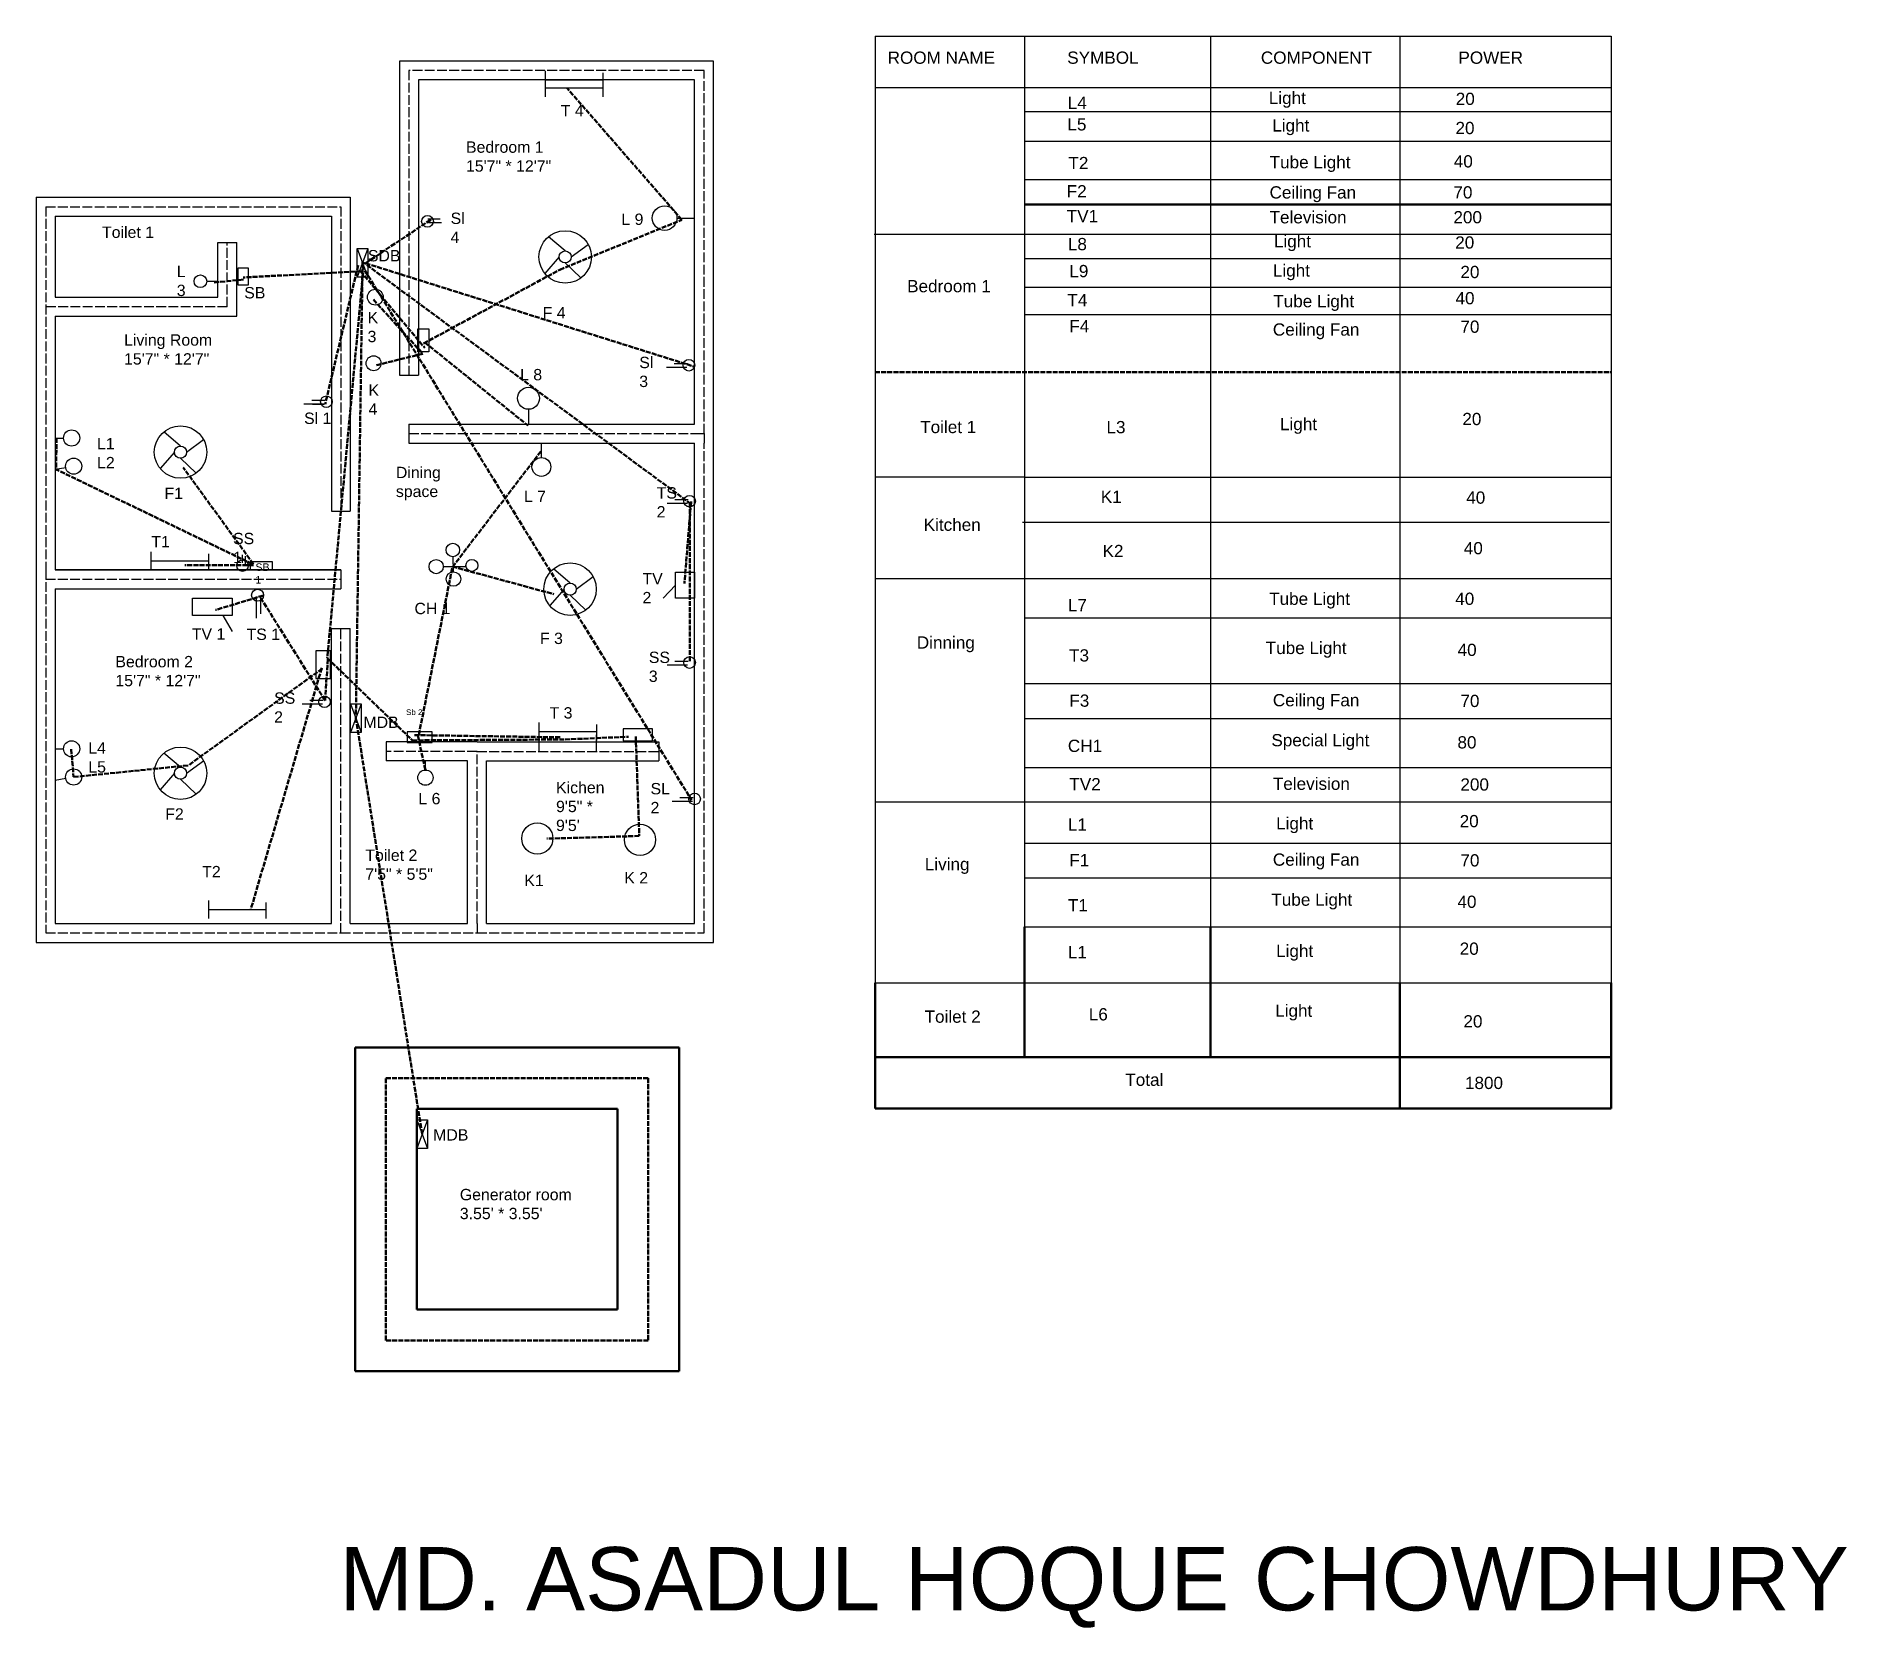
# Model space of a CAD drawing. Header units: inches. Extents: x 263 to 9351, y -3 to 2029.
# Drawn here: x 7133 to 9351, y -3 to 1947 of the extents above; entities that cross this region are included whole.
import ezdxf

# ---------------------------------------------------------------- set-up
doc = ezdxf.new("R2010")
doc.units = ezdxf.units.IN
doc.header["$MEASUREMENT"] = 0
doc.linetypes.add('ACAD_ISO02W100', pattern=[15, 12, -3])
doc.styles.get("Standard").update_dxf_attribs({"font": 'arial.ttf'})

msp = doc.modelspace()

# ---------------------------------------------------------------- texts
at = {"attachment_point": 1}
for s, width, gutter_width, heights, insert, char_height in [('ROOM NAME', 147.3788, 1, [0.621], (8175.931, 1928.366), 15), ('SYMBOL', 147.3788, 1, [0.621], (8395.861, 1928.366), 15), ('COMPONENT', 147.3788, 1, [0.621], (8632.983, 1928.366), 15), ('POWER', 147.3788, 1, [0.621], (8874.907, 1928.366), 15), ('T 4', 46.63635, 2.317, [0], (7775.663, 1862.904), 13.9017), ('L4', 147.3788, 1, [0.621], (8396.444, 1873.051), 15), ('Light', 147.3788, 1, [0.621], (8642.699, 1879.022), 15), ('20', 147.3788, 1, [0.621], (8871.6, 1877.915), 15), ('L5', 147.3788, 1, [0.621], (8396.054, 1846.674), 15), (' Light', 147.3788, 1, [0.621], (8641.057, 1845.393), 15), ('20', 147.3788, 1, [0.621], (8871.309, 1842.19), 15), ('Bedroom 1 15\'7" * 12\'7"', 106.94261, 2.317, [0], (7659.579, 1818.271), 13.90175), ('T2', 147.3788, 1, [0.621], (8397.305, 1799.277), 15), (' Tube Light', 147.3788, 1, [0.621], (8637.937, 1800.313), 15), ('40', 147.3788, 1, [0.621], (8869.233, 1801.349), 15), ('F2', 147.3788, 1, [0.621], (8395.232, 1764.675), 15), ('Ceiling Fan', 147.3788, 1, [0.621], (8643.62, 1763.304), 15), ('70', 147.3788, 1, [0.621], (8868.76, 1763.35), 15), ('Sl 4', 27.62671, 2.317, [0], (7640.723, 1731.009), 13.9017), ('L 9', 51.88274, 2.317, [0], (7849.825, 1729.831), 13.9017), ('TV1', 147.3788, 1, [0.621], (8395.232, 1734.235), 15), ('Television', 147.3788, 1, [0.621], (8643.62, 1732.865), 15), ('200', 147.3788, 1, [0.621], (8868.76, 1732.91), 15), ('Toilet 1', 107.81863, 2.317, [0], (7213.841, 1713.988), 13.9017), ('SDB', 6.34974, 2.317, [0], (7539.384, 1685.21), 13.9017), ('L8', 147.3788, 1, [0.621], (8396.617, 1699.989), 15), (' Light', 147.3788, 1, [0.621], (8643.115, 1703.433), 15), ('20', 147.3788, 1, [0.621], (8870.985, 1701.983), 15), ('L 3', 22.98, 2.317, [0], (7305.408, 1665.886), 13.9017), ('L9', 147.3788, 1, [0.621], (8398.433, 1666.909), 15), ('Light', 147.3788, 1, [0.621], (8647.654, 1667.677), 15), ('20', 147.3788, 1, [0.621], (8877.34, 1665.815), 15), ('Bedroom 1', 147.3788, 1, [0.621], (8199.804, 1648.475), 15), ('SB ', 13.61539, 2.317, [0], (7387.998, 1639.848), 13.9017), ('T4', 147.3788, 1, [0.621], (8396.054, 1631.296), 15), (' Tube Light', 147.3788, 1, [0.621], (8642.34, 1630.063), 15), ('40', 147.3788, 1, [0.621], (8871.309, 1633.715), 15), ('K 3', 21.81814, 2.317, [0], (7539.027, 1609.389), 13.9017), ('F 4', 64.10592, 2.317, [0], (7753.495, 1615.273), 13.9017), ('F4', 147.3788, 1, [0.621], (8398.433, 1599.442), 15), ('70', 147.3788, 1, [0.621], (8877.34, 1598.779), 15), ('Living Room \\P15\'7" * 12\'7"', 177.85531, 2.317, [0], (7240.832, 1581.961), 13.90175), ('Ceiling Fan', 147.3788, 1, [0.621], (8647.654, 1595.337), 15), ('Sl 3', 29.96542, 2.317, [0], (7871.732, 1554.429), 13.9017), ('L 8', 61.83934, 2.317, [0], (7725.782, 1539.478), 13.9017), ('K 4', 22.92762, 2.317, [0], (7540.18, 1520.477), 13.9017), ('Sl 1', 66.6842, 2.317, [0], (7461.311, 1486.04), 13.9017), ('20', 147.3788, 1, [0.621], (8879.723, 1485.704), 15), ('Toilet 1', 147.3788, 1, [0.621], (8215.786, 1475.93), 15), ('L3', 147.3788, 1, [0.621], (8443.912, 1475.749), 15), ('Light', 147.3788, 1, [0.621], (8656.392, 1479.509), 15), ('L1\\PL2', 28.06532, 2.317, [0], (7207.697, 1454.898), 13.9017), ('Dining \\Pspace', 123.78232, 2.317, [0], (7573.715, 1419.648), 13.9017), ('F1', 49.71568, 2.317, [0], (7290.289, 1394.069), 13.9017), ('L 7', 47.26475, 2.317, [0], (7730.445, 1390.387), 13.9017), ('TS 2', 35.23113, 2.317, [0], (7893.083, 1394.649), 13.9017), ('K1', 147.3788, 1, [0.621], (8436.925, 1390.485), 15), ('40', 147.3788, 1, [0.621], (8884.46, 1389.408), 15), ('Kitchen', 147.3788, 1, [0.621], (8220.053, 1356.183), 15), ('T1', 75.44802, 2.317, [0], (7274.179, 1334.803), 13.9017), ('SS 1', 20.32988, 2.317, [0], (7374.295, 1338.723), 13.9017), ('K2', 147.3788, 1, [0.621], (8439.064, 1323.981), 15), ('40', 147.3788, 1, [0.621], (8881.488, 1327.454), 15), ('SB 1', 13.98381, 2.317, [0], (7401.739, 1301.294), 9.2678), ('TV 2', 25.42985, 2.317, [0], (7875.688, 1289.496), 13.9017), ('Tube Light', 147.3788, 1, [0.621], (8643.115, 1265.463), 15), ('40', 147.3788, 1, [0.621], (8870.985, 1265.463), 15), ('CH 1', 77.59696, 2.317, [0], (7596.45, 1252.997), 13.9017), ('L7', 147.3788, 1, [0.621], (8396.617, 1257.648), 15), ('TV 1', 43.70144, 2.317, [0], (7323.8, 1221.806), 13.9017), ('TS 1', 41.20801, 2.317, [0], (7390.795, 1221.388), 13.9017), ('F 3', 81.71733, 2.317, [0], (7750.157, 1216.419), 13.9017), (' Dinning', 147.3788, 1, [0.621], (8205.834, 1211.897), 15), ('Tube Light', 147.3788, 1, [0.621], (8638.936, 1205.241), 15), ('40', 147.3788, 1, [0.621], (8873.918, 1202.877), 15), ('Bedroom 2 15\'7" * 12\'7"', 137.48396, 2.317, [0], (7230.194, 1187.892), 13.90175), ('SS 3', 38.41925, 2.317, [0], (7883.461, 1193.171), 13.9017), ('T3', 147.3788, 1, [0.621], (8398.112, 1196.085), 15), ('SS 2', 26.13123, 2.317, [0], (7424.588, 1143.236), 13.9017), ('F3', 147.3788, 1, [0.621], (8398.433, 1140.672), 15), ('Ceiling Fan', 147.3788, 1, [0.621], (8647.654, 1141.233), 15), ('70', 147.3788, 1, [0.621], (8877.34, 1140.326), 15), ('MDB', 6.34974, 2.317, [0], (7533.989, 1113.588), 13.9017), ('Sb 2', 35.92292, 2.317, [0], (7586.2, 1122.491), 6.9509), ('T 3', 48.98253, 2.317, [0], (7761.88, 1125.117), 13.9017), ('Special Light', 147.3788, 1, [0.621], (8645.838, 1092.194), 15), ('80', 147.3788, 1, [0.621], (8873.709, 1089.582), 15), ('L4\\PL5', 26.04108, 2.317, [0], (7197.05, 1082.136), 13.9017), ('CH1', 147.3788, 1, [0.621], (8396.617, 1085.285), 15), ('L 6', 27.09923, 2.317, [0], (7601.254, 1020.089), 13.9017), ('Kichen\\P9\'5" * 9\'5\'', 72.52722, 2.317, [0], (7769.84, 1033.671), 13.90175), ('SL 2', 19.9026, 2.317, [0], (7885.567, 1032.269), 13.9017), ('TV2', 147.3788, 1, [0.621], (8398.433, 1038.298), 15), ('Television', 147.3788, 1, [0.621], (8647.654, 1038.859), 15), ('200', 147.3788, 1, [0.621], (8877.34, 1037.952), 15), ('F2', 50.62403, 2.317, [0], (7291.229, 1001.232), 13.9017), ('L1', 147.3788, 1, [0.621], (8396.617, 988.88), 15), (' Light', 147.3788, 1, [0.621], (8645.838, 990.348), 15), ('20', 147.3788, 1, [0.621], (8876.433, 993.068), 15), ('Toilet 2\\P7\'5" * 5\'5"', 112.33267, 2.317, [0], (7536.257, 950.77), 13.90175), ('Living', 147.3788, 1, [0.621], (8221.461, 940.37), 15), ('F1', 147.3788, 1, [0.621], (8398.433, 945.354), 15), ('Ceiling Fan', 147.3788, 1, [0.621], (8647.654, 945.915), 15), ('70', 147.3788, 1, [0.621], (8877.34, 945.008), 15), ('T2', 66.25038, 2.317, [0], (7336.462, 930.667), 13.9017), ('K1', 36.61483, 2.317, [0], (7730.98, 919.804), 13.9017), ('K 2', 48.30896, 2.317, [0], (7853.378, 923.087), 13.9017), ('T1', 147.3788, 1, [0.621], (8396.617, 889.967), 15), ('Tube Light', 147.3788, 1, [0.621], (8645.838, 896.876), 15), ('40', 147.3788, 1, [0.621], (8873.709, 894.264), 15), ('L1', 147.3788, 1, [0.621], (8396.617, 832.623), 15), (' Light', 147.3788, 1, [0.621], (8645.838, 834.091), 15), ('20', 147.3788, 1, [0.621], (8876.433, 836.812), 15), ('Toilet 2', 147.3788, 1, [0.621], (8221.17, 753.566), 15), ('L6', 147.3788, 1, [0.621], (8422.216, 756.404), 15), ('Light', 147.3788, 1, [0.621], (8650.496, 760.859), 15), ('20', 147.3788, 1, [0.621], (8881.046, 747.81), 15), ('Total', 147.3788, 1, [0.621], (8466.951, 676.229), 15), ('1800', 147.3788, 1, [0.621], (8882.905, 672.352), 15), ('MDB', 6.34974, 2.317, [0], (7619.325, 608.128), 13.9017), ("Generator room  \\P3.55' * 3.55'", 142.37874, 2.317, [0], (7652.001, 534.988), 13.90175)]:
    msp.add_mtext_dynamic_manual_height_columns(s, width=width, gutter_width=gutter_width, heights=heights, dxfattribs=dict(at, insert=insert, char_height=char_height))
at = {"color": 1, "linetype": 'ACAD_ISO02W100', "lineweight": 50, "ltscale": 0.5, "insert": (7504.344, 96.196), "char_height": 77.58762, "attachment_point": 1}
msp.add_mtext_dynamic_manual_height_columns('{\\C256;\\c16777215;MD. ASADUL HOQUE CHOWDHURY}', width=2001.42038, gutter_width=4.855, heights=[0], dxfattribs=at)

# ---------------------------------------------------------------- linework, layer by layer
for p, q in [((8160.52, 1947.16), (8160.52, 1253.94)), ((8160.52, 1947.16), (9062.092, 1947.16)), ((8343.513, 1947.16), (8343.513, 1253.94)), ((8571.137, 1947.16), (8571.137, 1253.94)), ((8803.225, 1947.16), (8803.225, 1253.94)), ((9062.092, 1947.16), (9062.092, 1253.94)), ((7962.712, 1916.695), (7578.097, 1916.695)), ((7578.097, 1916.695), (7578.097, 1738.289)), ((7962.712, 1460.254), (7962.712, 1916.695)), ((7939.542, 1893.525), (7601.266, 1893.525)), ((7939.542, 1893.525), (7601.266, 1893.525)), ((7939.542, 1893.525), (7601.266, 1893.525)), ((7601.266, 1893.525), (7601.266, 1738.289)), ((7756.954, 1882.493), (7756.954, 1904.558)), ((7756.954, 1873.014), (7756.954, 1895.079)), ((7756.954, 1893.525), (7827.355, 1893.525)), ((7827.355, 1882.493), (7827.355, 1902.091)), ((7827.355, 1873.014), (7827.355, 1892.612)), ((7939.542, 1471.839), (7939.542, 1893.525)), ((7756.954, 1884.047), (7827.355, 1884.047)), ((8160.52, 1884.131), (9062.092, 1884.131)), ((8344.021, 1854.73), (9062.601, 1854.73)), ((8343.513, 1818.489), (9060.636, 1818.489)), ((7133.241, 1749.874), (7133.241, 1293.433)), ((7133.241, 1749.874), (7517.856, 1749.874)), ((7144.826, 1749.874), (7506.271, 1749.874)), ((7517.856, 1749.874), (7517.856, 1365.259)), ((7517.856, 1738.289), (7517.856, 1365.259)), ((7517.856, 1738.289), (7517.856, 1365.259)), ((7578.097, 1738.289), (7578.097, 1532.08)), ((7601.266, 1738.289), (7601.266, 1532.08)), ((7156.41, 1726.704), (7156.41, 1627.349)), ((7156.41, 1726.704), (7494.686, 1726.704)), ((7494.686, 1726.704), (7494.686, 1365.259)), ((7627.982, 1722.843), (7612.983, 1722.843)), ((7613.682, 1718.935), (7629.566, 1718.935)), ((7917.871, 1724.319), (7939.542, 1724.319)), ((7355.669, 1627.349), (7355.669, 1694.541)), ((7355.669, 1694.541), (7378.838, 1694.541)), ((7378.838, 1604.18), (7378.838, 1694.541)), ((7526.355, 1687.172), (7539.384, 1652.036)), ((7539.384, 1687.172), (7526.355, 1652.036)), ((7781.047, 1684.135), (7760.618, 1701.501)), ((7788.458, 1676.724), (7809.246, 1692.087)), ((8159.61, 1704.6), (9061.182, 1704.6)), ((7773.636, 1676.724), (7756.076, 1656.533)), ((7781.047, 1669.313), (7800.329, 1651.045)), ((8343.513, 1674.623), (9062.092, 1674.623)), ((7342.114, 1646.935), (7355.669, 1646.935)), ((7156.41, 1627.349), (7355.669, 1627.349)), ((7156.41, 1604.18), (7156.41, 1293.433)), ((7156.41, 1604.18), (7378.838, 1604.18)), ((7578.097, 1532.08), (7601.266, 1532.08)), ((7930.079, 1541.087), (7905.112, 1541.087)), ((7914.602, 1545.995), (7930.644, 1545.995)), ((7486.1, 1496.366), (7461.133, 1496.366)), ((7470.623, 1501.274), (7486.665, 1501.274)), ((7471.527, 1496.366), (7486.1, 1496.366)), ((7736.101, 1490.126), (7736.101, 1471.839)), ((7156.41, 1484.505), (7156.41, 1484.505)), ((7156.41, 1484.505), (7156.41, 1482.037)), ((7589.682, 1471.839), (7939.542, 1471.839)), ((7589.682, 1471.839), (7589.682, 1448.67)), ((7156.41, 1454.898), (7166.725, 1454.898)), ((7309.998, 1445.038), (7289.569, 1462.404)), ((7317.408, 1437.627), (7338.197, 1452.99)), ((7589.682, 1448.67), (7939.542, 1448.67)), ((7751.865, 1431.004), (7751.865, 1448.67)), ((7939.542, 1460.254), (7951.127, 1460.254)), ((7939.542, 1126.612), (7939.542, 1448.67)), ((7951.127, 1460.254), (7951.127, 1448.67)), ((7962.712, 1126.612), (7962.712, 1460.254)), ((7302.587, 1437.627), (7285.026, 1417.436)), ((7309.998, 1430.216), (7329.28, 1411.948)), ((7156.41, 1416.655), (7169.324, 1418.764)), ((8343.513, 1406.833), (8160.52, 1406.833)), ((8343.513, 1406.833), (9062.092, 1406.833)), ((7915.426, 1379.422), (7931.468, 1379.422)), ((7494.686, 1365.259), (7517.856, 1365.259)), ((7930.903, 1374.513), (7905.936, 1374.513)), ((8341.2, 1351.772), (9059.779, 1351.772)), ((7274.179, 1293.433), (7274.179, 1315.498)), ((7344.58, 1293.433), (7344.58, 1313.031)), ((7385.692, 1301.966), (7385.692, 1311.793)), ((7389.527, 1300.867), (7389.527, 1310.129)), ((7643.463, 1309.418), (7643.956, 1290.926)), ((7133.241, 1293.433), (7133.241, 836.993)), ((7506.271, 1293.433), (7156.41, 1293.433)), ((7156.41, 1293.433), (7506.271, 1293.433)), ((7274.179, 1304.466), (7344.58, 1304.466)), ((7395.6, 1293.433), (7395.6, 1303.607)), ((7395.6, 1303.607), (7422.132, 1303.607)), ((7422.132, 1303.607), (7422.132, 1293.433)), ((7506.271, 1293.433), (7506.271, 1270.264)), ((7631.805, 1297.348), (7659.602, 1297.348)), ((7787.051, 1277.154), (7766.622, 1294.52)), ((7156.41, 1270.264), (7156.41, 860.162)), ((7156.41, 1270.264), (7506.271, 1270.264)), ((7779.64, 1269.743), (7762.08, 1249.553)), ((7794.461, 1269.743), (7815.25, 1285.106)), ((7916.217, 1274.733), (7901.118, 1258.815)), ((8160.52, 1282.662), (9062.092, 1282.662)), ((7402.682, 1259.652), (7402.682, 1234.296)), ((7407.892, 1260.478), (7407.892, 1239.334)), ((7787.051, 1262.333), (7806.333, 1244.064)), ((8160.52, 1253.94), (8160.52, 1034.606)), ((8343.513, 1253.94), (8343.513, 988.098)), ((8571.137, 1253.94), (8571.137, 963.503)), ((8803.225, 1253.94), (8803.225, 959.72)), ((9062.092, 1253.94), (9062.092, 978.638)), ((7361.675, 1237.325), (7373.328, 1217.926)), ((7494.686, 860.162), (7494.686, 1221.608)), ((7494.686, 1221.608), (7517.856, 1221.608)), ((7517.856, 860.162), (7517.856, 1221.608)), ((8343.513, 1234.753), (9062.092, 1234.753)), ((7930.903, 1176.811), (7905.936, 1176.811)), ((7915.426, 1181.719), (7931.468, 1181.719)), ((8343.513, 1154.037), (9062.092, 1154.037)), ((7468.295, 1133.588), (7484.337, 1133.588)), ((7483.772, 1128.68), (7458.805, 1128.68)), ((7518.173, 1129.395), (7531.202, 1094.259)), ((7531.202, 1129.395), (7518.173, 1094.259)), ((7939.542, 860.162), (7939.542, 1126.612)), ((7962.712, 836.993), (7962.712, 1126.612)), ((8343.513, 1111.417), (9062.092, 1111.417)), ((7749.105, 1071.558), (7749.105, 1093.623)), ((7749.276, 1084.268), (7749.276, 1106.332)), ((7749.276, 1095.3), (7819.678, 1095.3)), ((7819.506, 1071.558), (7819.506, 1091.155)), ((7819.678, 1084.268), (7819.678, 1103.865)), ((7156.41, 1074.16), (7166.725, 1074.16)), ((7309.998, 1051.637), (7289.569, 1069.003)), ((7673.092, 1082.59), (7561.878, 1082.59)), ((7561.878, 1082.59), (7561.878, 1059.421)), ((7673.092, 1082.59), (7895.52, 1082.59)), ((7749.105, 1082.59), (7819.506, 1082.59)), ((7895.52, 1082.59), (7895.52, 1059.421)), ((7302.587, 1044.226), (7285.026, 1024.036)), ((7317.408, 1044.226), (7338.197, 1059.589)), ((7661.507, 1059.421), (7561.878, 1059.421)), ((7609.841, 1048.163), (7609.841, 1059.421)), ((7661.507, 860.162), (7661.507, 1059.421)), ((7684.677, 860.162), (7684.677, 1059.421)), ((7684.677, 1059.421), (7895.52, 1059.421)), ((8343.513, 1051.402), (9062.092, 1051.402)), ((7156.41, 1035.918), (7169.324, 1038.027)), ((7309.998, 1036.816), (7329.28, 1018.547)), ((8160.52, 1034.606), (8160.52, 892.665)), ((7937.069, 1009.689), (7912.102, 1009.689)), ((7921.591, 1014.598), (7937.633, 1014.598)), ((8160.52, 1009.043), (9062.092, 1009.043)), ((8343.513, 988.098), (8343.513, 856.051)), ((9062.092, 978.638), (9062.092, 855.666)), ((8343.513, 958.719), (9062.092, 958.719)), ((8571.137, 963.503), (8571.137, 856.051)), ((8803.225, 959.72), (8803.225, 837.764)), ((8343.513, 916.099), (9062.092, 916.099)), ((7344.529, 866.131), (7344.529, 888.196)), ((7344.529, 877.163), (7414.93, 877.163)), ((7414.93, 866.131), (7414.93, 885.728)), ((7156.41, 860.162), (7494.686, 860.162)), ((7517.856, 860.162), (7661.507, 860.162)), ((7673.092, 860.162), (7673.092, 848.578)), ((7684.677, 860.162), (7939.542, 860.162)), ((8160.52, 856.051), (8160.52, 787.613)), ((8343.513, 856.084), (9062.092, 856.084)), ((8343.513, 856.051), (9062.092, 856.051)), ((8803.225, 856.051), (8803.225, 787.613)), ((9062.092, 856.051), (9062.092, 787.613)), ((7133.241, 836.993), (7506.271, 836.993)), ((7506.271, 836.993), (7673.092, 836.993)), ((7673.092, 836.993), (7962.712, 836.993)), ((8160.52, 787.613), (9062.092, 787.613)), ((7599.317, 619.746), (7612.346, 584.61)), ((7612.346, 619.746), (7599.317, 584.61))]:
    msp.add_line(p, q)
at = {"linetype": 'ACAD_ISO02W100'}
for p, q in [((7951.127, 1905.11), (7589.682, 1905.11)), ((7589.682, 1905.11), (7589.682, 1738.289)), ((7951.127, 1460.254), (7951.127, 1905.11)), ((7144.826, 1738.289), (7144.826, 1293.433)), ((7144.826, 1738.289), (7506.271, 1738.289)), ((7506.271, 1738.289), (7506.271, 1365.259)), ((7589.682, 1738.289), (7589.682, 1532.08)), ((7367.254, 1615.765), (7367.254, 1694.541)), ((7367.254, 1615.765), (7144.826, 1615.765)), ((7589.682, 1460.254), (7939.542, 1460.254)), ((7951.127, 1126.612), (7951.127, 1448.67)), ((7144.826, 1293.433), (7144.826, 848.578)), ((7144.826, 1281.849), (7506.271, 1281.849)), ((7506.271, 848.578), (7506.271, 1221.608)), ((7951.127, 848.578), (7951.127, 1126.612)), ((7673.092, 1071.005), (7561.878, 1071.005)), ((7673.092, 860.162), (7673.092, 1071.005)), ((7673.092, 1071.005), (7895.52, 1071.005)), ((7144.826, 848.578), (7506.271, 848.578)), ((7506.271, 848.578), (7673.092, 848.578)), ((7673.092, 848.578), (7951.127, 848.578))]:
    msp.add_line(p, q, dxfattribs=at)
at = {"color": 240, "linetype": 'ACAD_ISO02W100', "lineweight": 50, "ltscale": 0.5, "true_color": 0xed1f24}
for p, q in [((7923.911, 1722.268), (7783.276, 1883.6)), ((7774.292, 1661.092), (7923.911, 1722.268)), ((7386.988, 1648.947), (7351.052, 1645.559)), ((7607.671, 1570.686), (7774.292, 1661.092)), ((7609.031, 1572.046), (7735.527, 1470.085)), ((7642.898, 1296.687), (7751.565, 1439.028)), ((7397.87, 1300.489), (7157.69, 1416.524)), ((7399.297, 1300.413), (7313.199, 1418.791)), ((7399.297, 1299.154), (7315.299, 1299.154)), ((7601.726, 1090.933), (7642.898, 1296.687)), ((7642.898, 1297.361), (7767.088, 1263.631)), ((7483.61, 1172.56), (7319.597, 1053.83)), ((7482.935, 1173.234), (7395.867, 877.084)), ((7596.326, 1090.933), (7775.863, 1088.234)), ((7600.383, 1090.806), (7609.779, 1048.549)), ((7867.43, 1089.325), (7871.789, 967.35)), ((7871.789, 967.35), (7758.468, 964.083))]:
    msp.add_line(p, q, dxfattribs=at)
at = {"color": 0}
for p, q in [((8343.339, 1771.527), (9061.919, 1771.527)), ((8343.513, 1639.825), (9062.092, 1639.825)), ((8343.513, 1606.049), (9062.092, 1606.049))]:
    msp.add_line(p, q, dxfattribs=at)
at = {"color": 7, "lineweight": 50, "ltscale": 0.5}
msp.add_line((8343.513, 1741.086), (9062.092, 1741.086), dxfattribs=at)
at = {"color": 3, "linetype": 'ACAD_ISO02W100', "lineweight": 50, "ltscale": 0.5}
for p, q in [((7536.496, 1669.023), (7617.29, 1722.858)), ((7527.519, 1666.78), (7487.122, 1496.301)), ((7531.859, 1666.469), (7935.881, 1011.189)), ((7532.007, 1671.266), (7933.735, 1375.172)), ((7536.496, 1669.023), (7939.346, 1542.286)), ((7531.504, 1659.31), (7386.496, 1651.566)), ((7533.443, 1656.721), (7489.746, 1185.257)), ((7530.397, 1659.31), (7608.989, 1565.269)), ((7933.735, 1375.172), (7933.735, 1181.141)), ((7486.963, 1133.386), (7407.349, 1260.292)), ((7490.481, 1183.938), (7486.963, 1133.386)), ((7489.746, 1185.257), (7593.947, 1084.468)), ((7781.061, 1085.588), (7858.372, 1088.948)), ((7593.947, 1084.468), (7781.061, 1085.588))]:
    msp.add_line(p, q, dxfattribs=at)
at = {"color": 2, "linetype": 'ACAD_ISO02W100', "lineweight": 50, "ltscale": 0.5}
for p, q in [((7532.87, 1669.604), (7524.688, 1111.827)), ((7524.688, 1111.827), (7605.831, 602.178))]:
    msp.add_line(p, q, dxfattribs=at)
at = {"color": 1, "linetype": 'ACAD_ISO02W100', "lineweight": 50, "ltscale": 0.5}
for p, q in [((7546.123, 1624.543), (7606.564, 1558.211)), ((7606.564, 1558.211), (7549.678, 1543.996)), ((7158.045, 1454.898), (7157.69, 1416.524)), ((7935.27, 1377.032), (7926.989, 1276.81)), ((7411.38, 1262.001), (7352.855, 1244.231)), ((7176.056, 1073.755), (7179.076, 1039.619)), ((7179.076, 1039.619), (7319.597, 1053.83))]:
    msp.add_line(p, q, dxfattribs=at)
at = {"color": 7, "linetype": 'ACAD_ISO02W100', "lineweight": 50, "ltscale": 0.5}
msp.add_line((8160.52, 1535.735), (9062.092, 1535.735), dxfattribs=at)
at = {"color": 0, "linetype": 'ByBlock'}
msp.add_line((8160.52, 892.665), (8160.52, 856.084), dxfattribs=at)
at = {"color": 0, "lineweight": 50, "ltscale": 0.5}
for p, q in [((8343.513, 856.051), (8343.513, 696.308)), ((8571.137, 856.051), (8571.137, 696.308)), ((8160.52, 787.613), (8160.52, 633.548)), ((8803.225, 787.613), (8803.225, 633.548)), ((9062.092, 787.613), (9062.092, 633.548)), ((7561.518, 708.347), (7523.811, 708.347)), ((7523.811, 670.64), (7523.811, 708.347)), ((7561.518, 708.347), (7882.782, 708.347)), ((7882.782, 708.347), (7920.489, 708.347)), ((7920.489, 670.64), (7920.489, 708.347)), ((8160.52, 696.308), (9062.092, 696.308)), ((7523.811, 349.376), (7523.811, 670.64)), ((7920.489, 670.64), (7920.489, 349.376)), ((7599.225, 387.083), (7599.225, 632.933)), ((7599.225, 632.933), (7845.075, 632.933)), ((7845.075, 632.933), (7845.075, 387.083)), ((8160.52, 633.548), (9062.092, 633.548)), ((7845.075, 387.083), (7599.225, 387.083)), ((7523.811, 349.376), (7523.811, 311.669)), ((7920.489, 349.376), (7920.489, 311.669)), ((7561.518, 311.669), (7523.811, 311.669)), ((7882.782, 311.669), (7561.518, 311.669)), ((7882.782, 311.669), (7920.489, 311.669))]:
    msp.add_line(p, q, dxfattribs=at)
at = {"color": 0, "linetype": 'ACAD_ISO02W100', "lineweight": 50, "ltscale": 0.5}
for p, q in [((7561.518, 670.64), (7882.782, 670.64)), ((7561.518, 349.376), (7561.518, 670.64)), ((7882.782, 670.64), (7882.782, 349.376)), ((7882.782, 349.376), (7561.518, 349.376))]:
    msp.add_line(p, q, dxfattribs=at)
for points in [[(7526.355, 1687.172), (7539.384, 1687.172), (7539.384, 1652.036), (7526.355, 1652.036)], [(7380.76, 1663.539), (7392.695, 1663.539), (7392.695, 1641.992), (7380.76, 1641.992)], [(7600.505, 1588.508), (7614.143, 1588.508), (7614.143, 1560.596), (7600.505, 1560.596)], [(7916.217, 1290.652), (7939.542, 1290.652), (7939.542, 1258.815), (7916.217, 1258.815)], [(7324.771, 1258.665), (7373.328, 1258.665), (7373.328, 1237.325), (7324.771, 1237.325)], [(7493.697, 1194.07), (7475.672, 1194.07), (7475.672, 1160.158), (7493.697, 1160.158)], [(7518.173, 1129.395), (7531.202, 1129.395), (7531.202, 1094.259), (7518.173, 1094.259)], [(7587.582, 1081.968), (7618.106, 1081.968), (7618.106, 1094.95), (7587.582, 1094.95)], [(7852.069, 1083.858), (7888.118, 1083.858), (7888.118, 1098.694), (7852.069, 1098.694)], [(7599.317, 619.746), (7612.346, 619.746), (7612.346, 584.61), (7599.317, 584.61)]]:
    msp.add_lwpolyline(points, close=True)
for centre, radius in [((7902.783, 1724.319), 15.087), ((7612.409, 1720.337), 7.2), ((7781.047, 1676.724), 32.113), ((7781.047, 1676.724), 7.411), ((7334.325, 1646.935), 7.789), ((7548.496, 1627.47), 9.647), ((7546.363, 1546.502), 9.104), ((7932.553, 1544.079), 7.098), ((7736.101, 1503.625), 13.499), ((7488.574, 1499.358), 7.098), ((7176.606, 1454.898), 9.881), ((7309.998, 1437.627), 32.113), ((7309.998, 1437.627), 7.411), ((7179.076, 1420.356), 9.881), ((7751.865, 1419.466), 11.538), ((7933.377, 1377.505), 7.098), ((7643.463, 1317.725), 8.307), ((7385.942, 1298.525), 7.038), ((7623.062, 1297.348), 8.743), ((7644.192, 1282.066), 8.864), ((7666.779, 1298.804), 7.322), ((7787.051, 1269.743), 32.113), ((7404.363, 1262.284), 7.394), ((7787.051, 1269.743), 7.411), ((7933.377, 1179.803), 7.098), ((7486.246, 1131.672), 7.098), ((7176.606, 1074.16), 9.881), ((7309.998, 1044.226), 32.113), ((7179.076, 1039.619), 9.881), ((7309.998, 1044.226), 7.411), ((7609.841, 1038.802), 9.361), ((7939.542, 1012.682), 7.098), ((7746.899, 964.325), 19.103), ((7872.663, 962.735), 19.103)]:
    msp.add_circle(centre, radius)

msp.set_redraw_order([(e.dxf.handle, doc.entitydb.next_handle()) for e in msp.query("TEXT MTEXT ATTDEF DIMENSION ARC_DIMENSION")])  # texts and dimensions are drawn at this point

doc.saveas('drawing.dxf')
